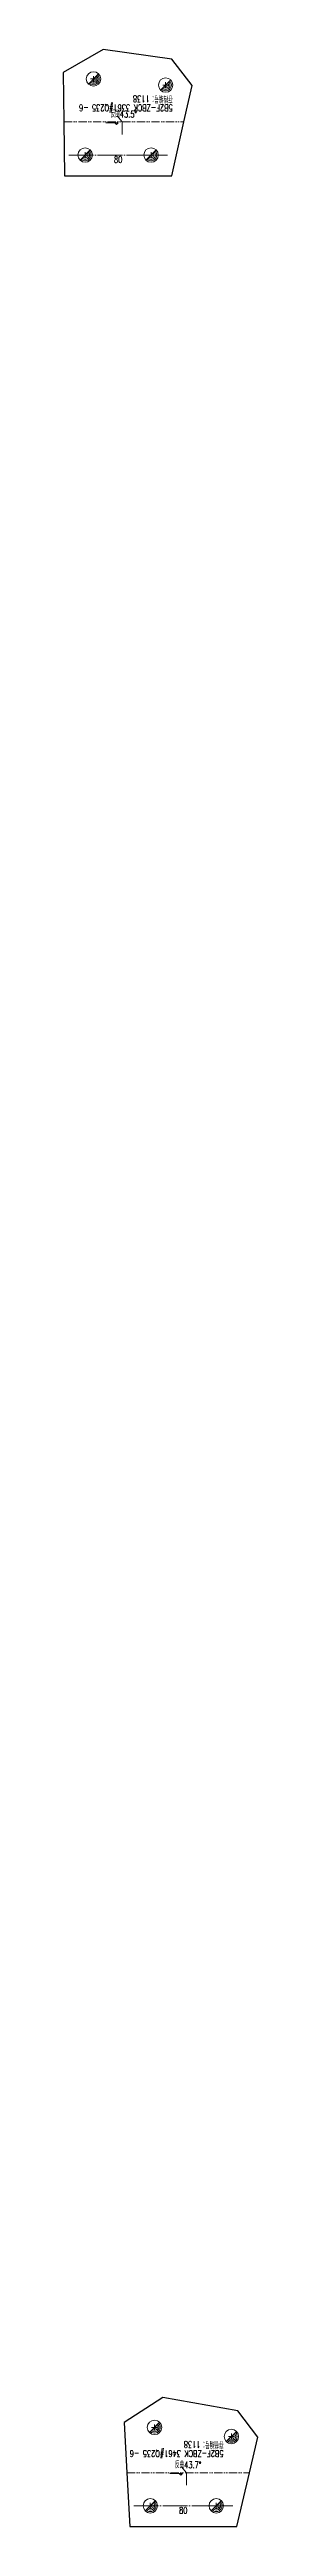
# Model space of a CAD drawing. Header units: millimetres. Extents: x -164 to 144402, y -33030 to 11430.
# Drawn here: x 5998 to 6234, y -32731 to -29734 of the extents above; entities that cross this region are included whole.
import ezdxf
from ezdxf.enums import TextEntityAlignment as Align

# ---------------------------------------------------------------- set-up
doc = ezdxf.new("R2010")
doc.units = ezdxf.units.MM
doc.header["$LTSCALE"] = 20
doc.linetypes.add('DASHDOT2X', pattern=[1.75, 1.5, -0.125, 0, -0.125])
doc.linetypes.add('DIVIDE', pattern=[0.875, 0.5, -0.125, 0, -0.125, 0, -0.125])
for name, color, linetype, lineweight in [('1', 7, 'Continuous', 25), ('11', 3, 'Continuous', 13), ('12', 7, 'Continuous', 13), ('5', 1, 'Continuous', 13), ('7', 2, 'DASHDOT2X', 13), ('8', 3, 'DIVIDE', 13)]:
    doc.layers.add(name, color=color, linetype=linetype, lineweight=lineweight)
doc.styles.get("Standard").update_dxf_attribs({"font": 'simplex', "width": 0.7, "bigfont": 'gbhzfs.shx'})

msp = doc.modelspace()

# ---------------------------------------------------------------- texts
at = {"layer": '11', "width": 0.7}
for p in [(6065, -29863.585), (6144.074, -32707.558)]:
    msp.add_text('80', height=8, dxfattribs=at).set_placement(p, align=Align.TOP_CENTER)
at = {"layer": '12', "width": 0.7}
for s, p in [('5B2F-ZBCK 3361#Q235 -6 ', (6131.255, -29798.706)), ('存档编号：1138 ', (6131.255, -29787.506)), ('存档编号：1138 ', (6192.943, -32625.362)), ('5B2F-ZBCK 3461#Q235 -6 ', (6192.943, -32636.562))]:
    msp.add_text(s, height=8, rotation=180, dxfattribs=at).set_placement(p, align=Align.BOTTOM_LEFT)
for s, p in [('反曲43.5°', (6071.925, -29819.085)), ('反曲43.7°', (6149.927, -32663.058))]:
    msp.add_text(s, height=8, dxfattribs=at).set_placement(p, align=Align.BOTTOM_CENTER)

# ---------------------------------------------------------------- blocks, each defined once
blk = doc.blocks.new('M16')
for p, q in [((-0.71, -0.71), (0.71, 0.71)), ((-0.4, 0), (0.4, 0)), ((0, 0.4), (0, -0.4))]:
    blk.add_line(p, q)
blk.add_circle((0, 0), 1)
for radius in [0.8, 0.6, 0.4, 0.2]:
    blk.add_arc((0, 0), radius, 225, 45)

# ---------------------------------------------------------------- linework, layer by layer
at = {"layer": '1'}
for p, q in [((6046.949, -29734.431), (5998.388, -29762.32)), ((6130.178, -29746.217), (6046.949, -29734.431)), ((6154.694, -29777.824), (6130.178, -29746.217)), ((5998.388, -29762.32), (5999.16, -29822.085)), ((6144.691, -29822.085), (6154.694, -29777.824)), ((5999.16, -29822.085), (6000, -29887.085)), ((6130, -29887.085), (6144.691, -29822.085)), ((6000, -29887.085), (6130, -29887.085)), ((6119.375, -32575.097), (6072.131, -32605.163)), ((6210.427, -32591.216), (6119.375, -32575.097)), ((6234.447, -32623.201), (6210.427, -32591.216)), ((6072.131, -32605.163), (6075.489, -32666.058)), ((6224.365, -32666.058), (6234.447, -32623.201)), ((6075.489, -32666.058), (6079.074, -32731.058)), ((6209.074, -32731.058), (6224.365, -32666.058)), ((6079.074, -32731.058), (6209.074, -32731.058))]:
    msp.add_line(p, q, dxfattribs=at)
at = {"layer": '12'}
for p, q in [((6069.925, -29822.085), (6063.773, -29814.829)), ((6049.925, -29823.085), (6064.925, -29823.085)), ((6062.925, -29825.085), (6060.925, -29823.085)), ((6064.925, -29823.085), (6062.925, -29825.085)), ((6069.925, -29822.085), (6069.925, -29837.085)), ((6147.927, -32666.058), (6141.75, -32658.829)), ((6127.927, -32667.058), (6142.927, -32667.058)), ((6140.927, -32669.058), (6138.927, -32667.058)), ((6142.927, -32667.058), (6140.927, -32669.058)), ((6147.927, -32666.058), (6147.927, -32681.058))]:
    msp.add_line(p, q, dxfattribs=at)
at = {"layer": '7'}
for p, q in [((6005, -29862.085), (6125, -29862.085)), ((6084.074, -32706.058), (6204.074, -32706.058))]:
    msp.add_line(p, q, dxfattribs=at)
at = {"layer": '8'}
for p, q in [((5999.16, -29822.085), (6144.691, -29822.085)), ((6075.489, -32666.058), (6224.365, -32666.058))]:
    msp.add_line(p, q, dxfattribs=at)

# ---------------------------------------------------------------- block references
at = {"layer": '5', "xscale": 8.75, "yscale": 8.75, "zscale": 8.75}
for p in [(6035.119, -29770.055), (6122.682, -29777.343), (6025, -29862.085), (6105, -29862.085), (6109.175, -32611.221), (6202.447, -32622.221), (6104.074, -32706.058), (6184.074, -32706.058)]:
    msp.add_blockref('M16', p, dxfattribs=at)

msp.set_redraw_order([(e.dxf.handle, doc.entitydb.next_handle()) for e in msp.query("TEXT MTEXT ATTDEF DIMENSION ARC_DIMENSION")])  # texts and dimensions are drawn at this point

doc.saveas('drawing.dxf')
